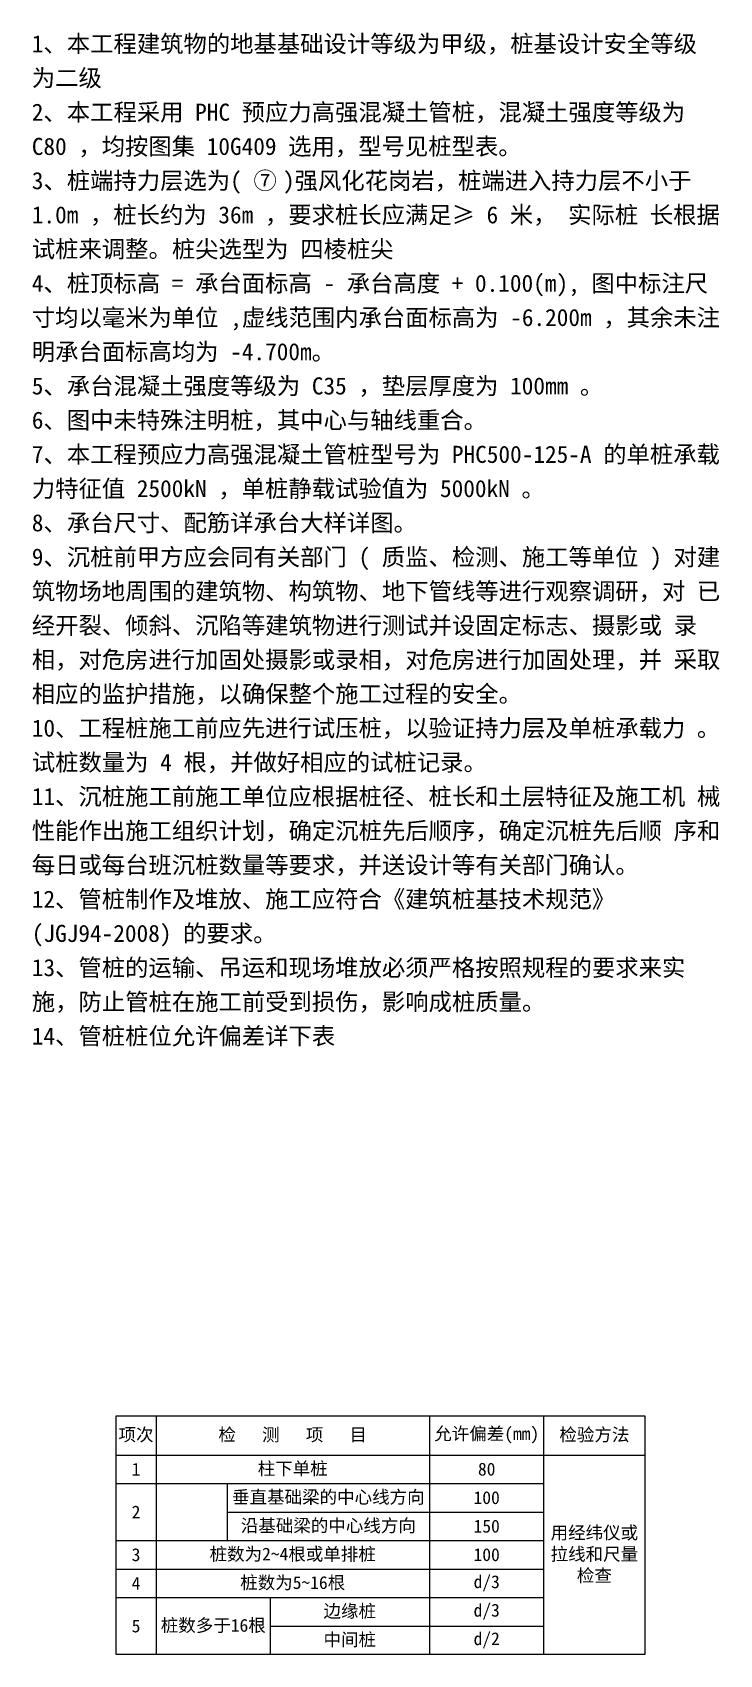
# Model space of a CAD drawing. Header units: millimetres. Extents: x -8252 to 341964, y -299084 to 206355.
# Drawn here: x 88636 to 112728, y -10 to 56890 of the extents above; entities that cross this region are included whole.
import ezdxf

# ---------------------------------------------------------------- set-up
doc = ezdxf.new("R2010")
doc.units = ezdxf.units.MM
doc.header["$LTSCALE"] = 500
doc.layers.add('txt', color=7, linetype='Continuous')
doc.layers.add('总说明', color=7, linetype='Continuous')
doc.styles.add('宋体', font='')
doc.styles.get('宋体').set_extended_font_data('宋体')

msp = doc.modelspace()

# ---------------------------------------------------------------- texts
at = {"layer": 'txt', "insert": (88613.07, 56793.653), "char_height": 600, "width": 24083.63527, "attachment_point": 1, "line_spacing_factor": 1.2, "style": '宋体'}
msp.add_mtext('1、本工程建筑物的地基基础设计等级为甲级，桩基设计安全等级 为二级 \\P2、本工程采用 PHC 预应力高强混凝土管桩，混凝土强度等级为 C80 ，均按图集 10G409 选用，型号见桩型表。 \\P3、桩端持力层选为( {\\fMS PGothic|b0|i0|c134|p34;⑦ })强风化花岗岩，桩端进入持力层不小于 1.0m ，桩长约为 36m ，要求桩长应满足≥ 6 米， 实际桩 长根据试桩来调整。桩尖选型为 四棱桩尖 \\P4、桩顶标高 = 承台面标高 - 承台高度 + 0.100(m), 图中标注尺寸均以毫米为单位 ,虚线范围内承台面标高为 -6.200m ，其余未注明承台面标高均为 -4.700m。\\P5、承台混凝土强度等级为 C35 ，垫层厚度为 100mm 。\\P6、图中未特殊注明桩，其中心与轴线重合。 \\P7、本工程预应力高强混凝土管桩型号为 PHC500-125-A 的单桩承载力特征值 2500kN ，单桩静载试验值为 5000kN 。 \\P8、承台尺寸、配筋详承台大样详图。 \\P9、沉桩前甲方应会同有关部门 ( 质监、检测、施工等单位 ) 对建 筑物场地周围的建筑物、构筑物、地下管线等进行观察调研，对 已经开裂、倾斜、沉陷等建筑物进行测试并设固定标志、摄影或 录相，对危房进行加固处摄影或录相，对危房进行加固处理，并 采取相应的监护措施，以确保整个施工过程的安全。 \\P10、工程桩施工前应先进行试压桩，以验证持力层及单桩承载力 。试桩数量为 4 根，并做好相应的试桩记录。\\P11、沉桩施工前施工单位应根据桩径、桩长和土层特征及施工机 械性能作出施工组织计划，确定沉桩先后顺序，确定沉桩先后顺 序和每日或每台班沉桩数量等要求，并送设计等有关部门确认。 \\P12、管桩制作及堆放、施工应符合《建筑桩基技术规范》 (JGJ94-2008) 的要求。 \\P13、管桩的运输、吊运和现场堆放必须严格按照规程的要求来实 施，防止管桩在施工前受到损伤，影响成桩质量。 \\P14、管桩桩位允许偏差详下表', dxfattribs=at)
at = {"layer": '总说明', "char_height": 450, "attachment_point": 5, "style": '宋体'}
for s, insert, width in [('项次', (92268.064, 7677.806), 1400), ('检   测   项   目', (97761.455, 7677.806), 9586.78182), ('允许偏差(mm)', (104563.192, 7677.806), 4016.69262), ('检验方法', (108338.638, 7677.806), 3534.20022), ('1', (92268.064, 6489.693), 1400), ('柱下单桩', (97761.455, 6489.693), 9586.78182), ('80', (104563.192, 6489.693), 4016.69262), ('垂直基础梁的中心线方向', (99011.455, 5489.693), 7086.78182), ('100', (104563.192, 5489.693), 4016.69262), ('2', (92268.064, 4989.693), 1400), ('沿基础梁的中心线方向', (99011.455, 4489.693), 7086.78182), ('150', (104563.192, 4489.693), 4016.69262), ('用经纬仪或拉线和尺量检查', (108338.638, 3489.693), 3534.20022), ('3', (92268.064, 3489.693), 1400), ('桩数为2~4根或单排桩', (97761.455, 3489.693), 9586.78182), ('100', (104563.192, 3489.693), 4016.69262), ('4', (92268.064, 2489.693), 1400), ('桩数为5~16根', (97761.455, 2489.693), 9586.78182), ('d/3', (104563.192, 2489.693), 4016.69262), ('边缘桩', (99761.455, 1489.693), 5586.78182), ('d/3', (104563.192, 1489.693), 4016.69262), ('5', (92268.064, 989.693), 1400), ('桩数多于16根', (94975.704, 989.693), 4015.28025), ('中间桩', (99761.455, 489.693), 5586.78182), ('d/2', (104563.192, 489.693), 4016.69262)]:
    msp.add_mtext(s, dxfattribs=dict(at, insert=insert, width=width))

# ---------------------------------------------------------------- linework, layer by layer
at = {"layer": '总说明'}
for p, q in [((92968.064, 8365.92), (92968.064, -10.307)), ((102554.846, 8365.92), (102554.846, -10.307)), ((106571.538, -10.307), (106571.538, 8365.92)), ((91568.064, 6989.693), (110105.739, 6989.693)), ((91568.064, 5989.693), (106571.538, 5989.693)), ((95468.064, 5989.693), (95468.064, 3989.693)), ((95468.064, 4989.693), (106571.538, 4989.693)), ((91568.064, 3989.693), (106571.538, 3989.693)), ((91568.064, 2989.693), (106571.538, 2989.693)), ((91568.064, 1989.693), (106571.538, 1989.693)), ((96968.064, 1989.693), (96968.064, -10.307)), ((96968.064, 989.693), (106571.538, 989.693))]:
    msp.add_line(p, q, dxfattribs=at)
msp.add_lwpolyline([(91568.064, 8365.92), (110105.739, 8365.92), (110105.739, -10.307), (91568.064, -10.307)], close=True, dxfattribs=at)

msp.set_redraw_order([(e.dxf.handle, doc.entitydb.next_handle()) for e in msp.query("TEXT MTEXT ATTDEF DIMENSION ARC_DIMENSION")])  # texts and dimensions are drawn at this point

doc.saveas('drawing.dxf')
